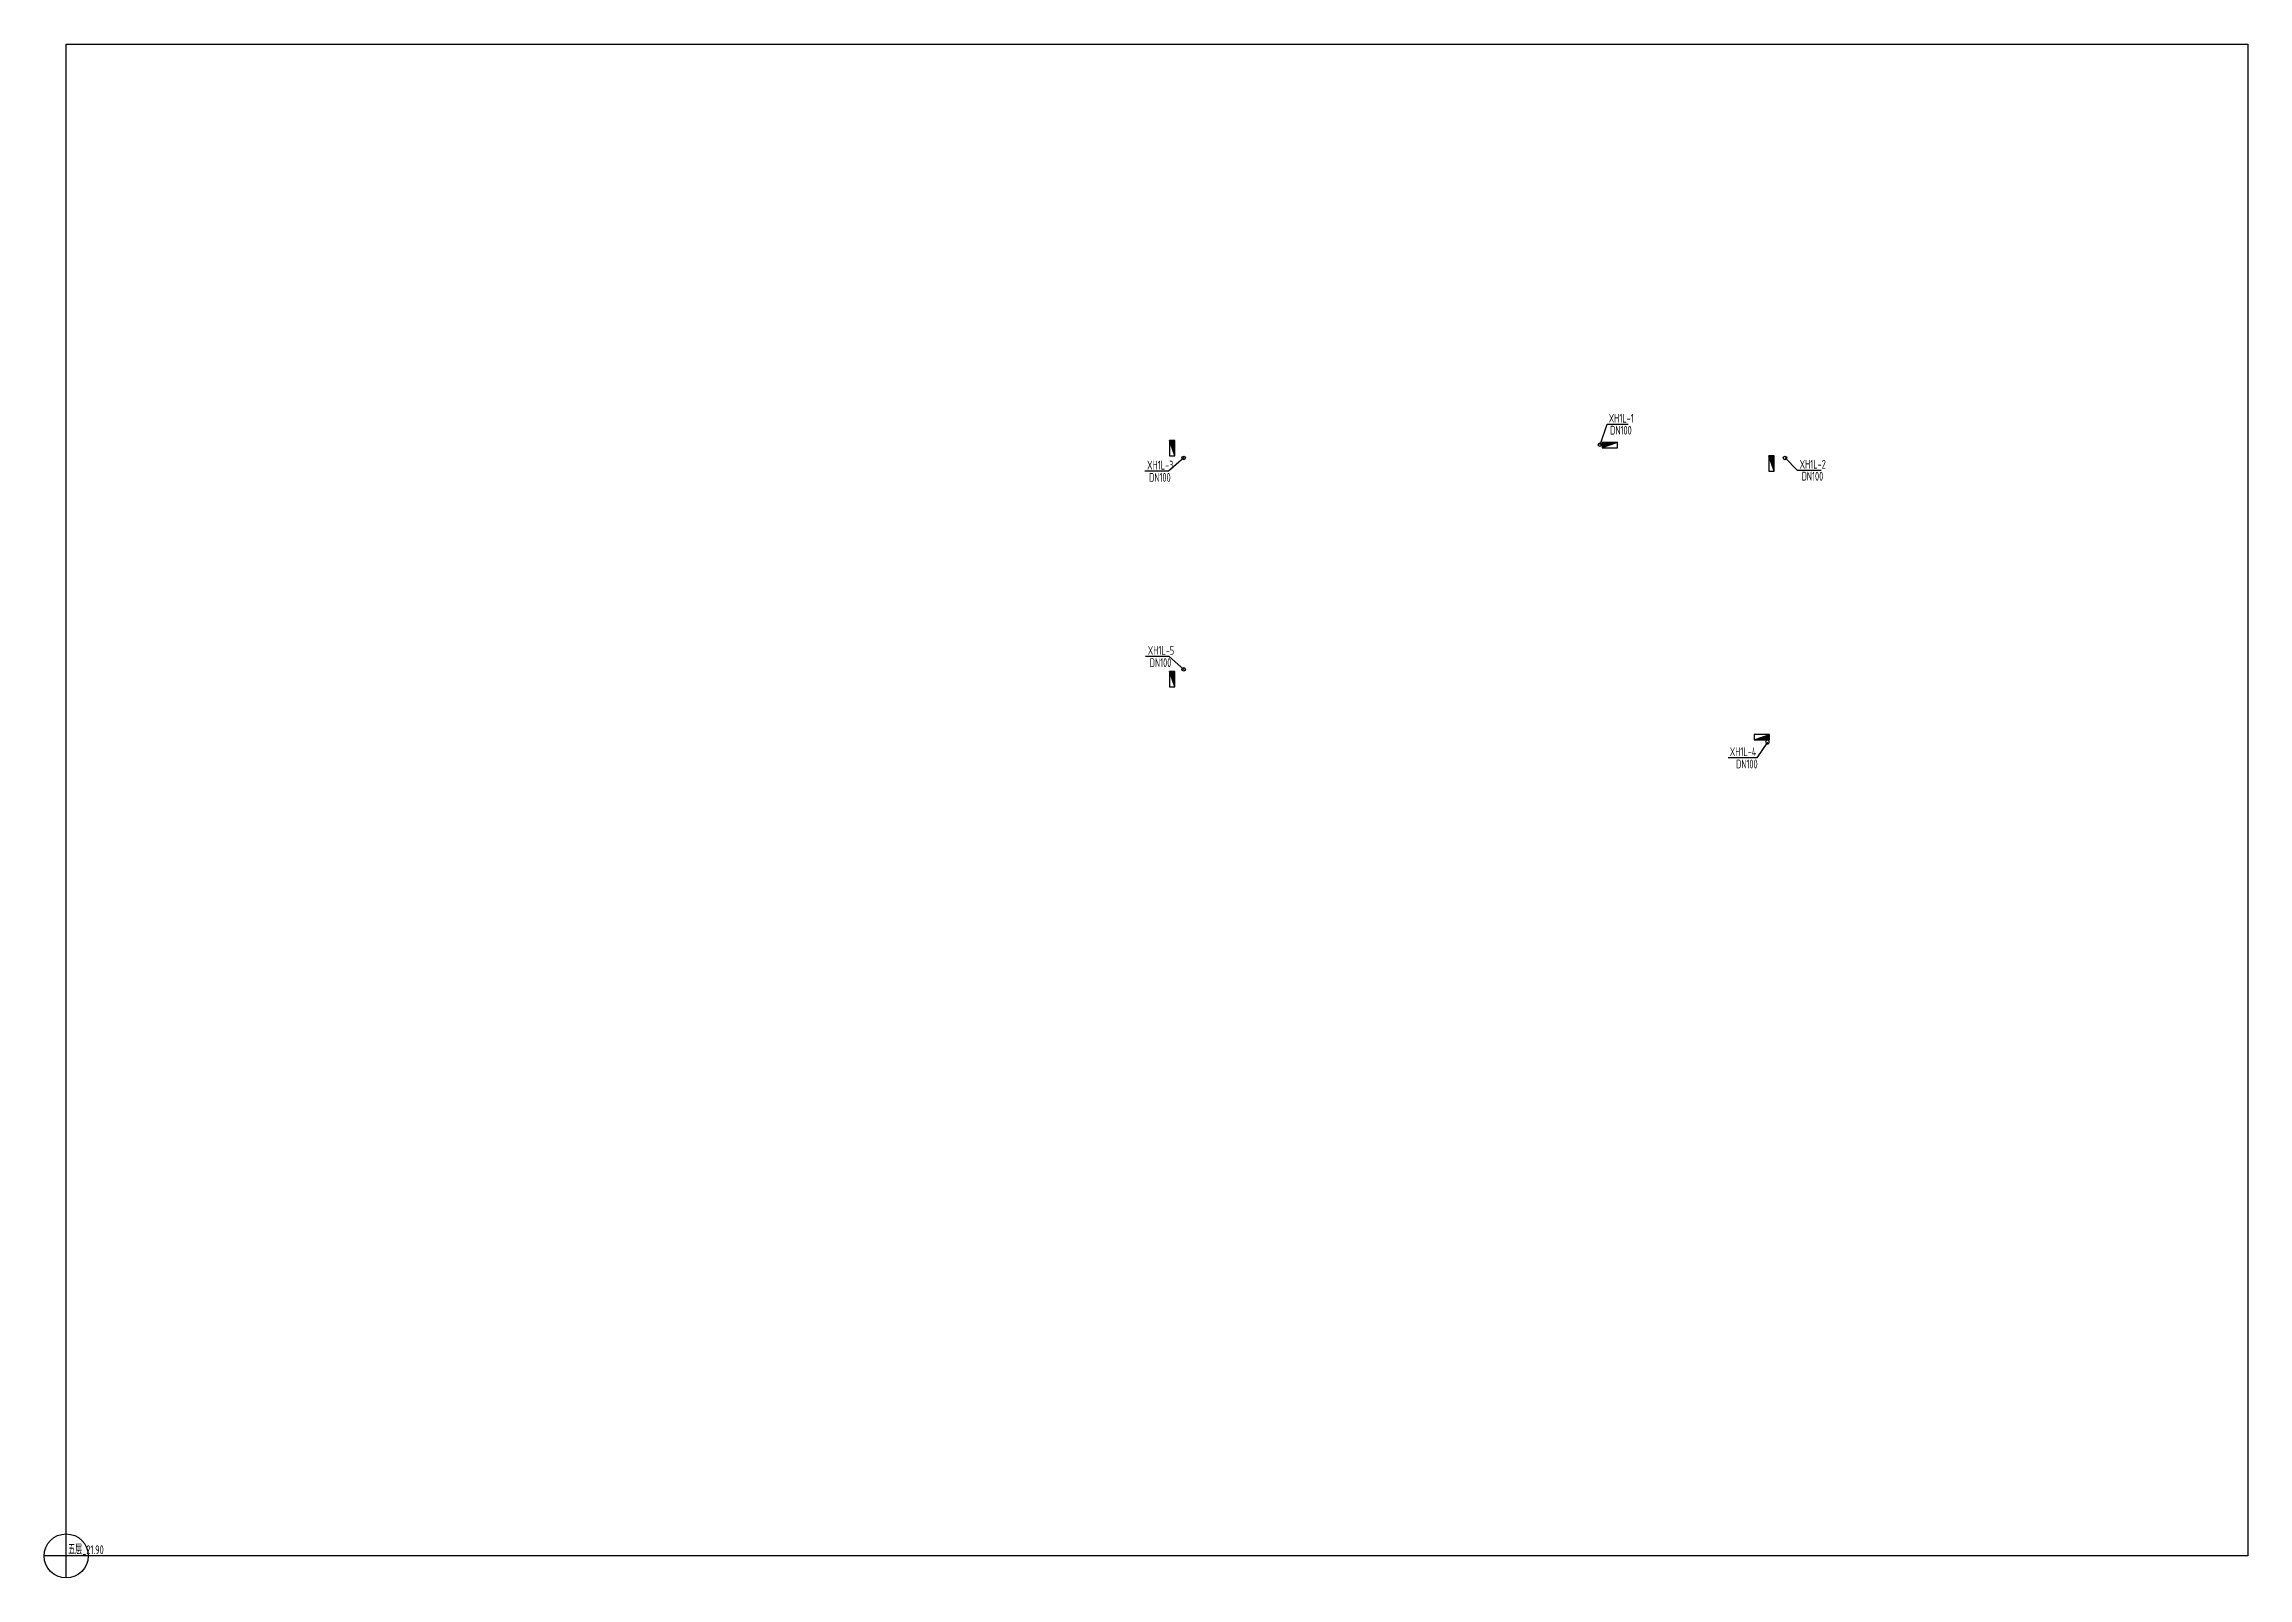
# Model space of a CAD drawing. Header units: millimetres. Extents: x 628394 to 728448, y -254879 to 810430.
# Drawn here: x 628394 to 728448, y 576871 to 646521 of the extents above; entities that cross this region are included whole.
import ezdxf

# ---------------------------------------------------------------- set-up
doc = ezdxf.new("R2010")
doc.units = ezdxf.units.MM
doc.header["$LTSCALE"] = 1000
doc.layers.get('0').update_dxf_attribs({"linetype": 'CONTINUOUS'})
for name, color, linetype in [('DIM_消防', 3, 'CONTINUOUS'), ('EQUIP_消火栓', 7, 'CONTINUOUS'), ('S-J_配件', 31, 'CONTINUOUS'), ('VPIPE-消防', 1, 'CONTINUOUS')]:
    doc.layers.add(name, color=color, linetype=linetype)
doc.styles.add('_TWT_PIPEDN', font='GBENOR', dxfattribs={"width": 0.8, "height": 4, "bigfont": 'GBCBIG'})
doc.styles.add('_TWT_SERIAL', font='GBENOR', dxfattribs={"width": 0.8, "height": 4, "bigfont": 'GBCBIG'})

msp = doc.modelspace()

# ---------------------------------------------------------------- texts
at = {"layer": 'DIM_消防', "color": 7, "style": '_TWT_SERIAL', "width": 0.64}
for s, p in [('XH1L-1', (699429, 629331)), ('DN100', (699493, 628788)), ('XH1L-3', (678471, 627201)), ('XH1L-2', (708097, 627241, -3000)), ('DN100', (678561, 626644)), ('DN100', (708188, 626698, -3000)), ('XH1L-5', (678501, 618789)), ('DN100', (678591, 618232)), ('XH1L-4', (704924, 614188)), ('DN100', (705210, 613631))]:
    msp.add_text(s, height=400, dxfattribs=at).set_placement(p)

# ---------------------------------------------------------------- blocks, each defined once
blk = doc.blocks.new('$TwtSys$00000434')
for p, q in [((-0.5, 0.5), (-0.5, -0.5)), ((-0.5, -0.5), (0.5, 0.5)), ((0.5, 0.5), (-0.5, 0.5)), ((0.5, -0.5), (0.5, 0.5)), ((-0.5, -0.5), (0.5, -0.5))]:
    blk.add_line(p, q)
blk.add_solid([(0.5, -0.5), (0.5, 0.5), (-0.5, -0.5)])
blk = doc.blocks.new('Floorbase')
for p, q in [((0, 0), (-1000, 0)), ((0, -1000), (0, 0))]:
    blk.add_line(p, q)
blk.add_circle((0, 0), 1000)
at = {"style": '_TWT_PIPEDN', "width": 0.8}
blk.add_attdef('Elevation', (92, 81), '', height=400, dxfattribs=at)

# ---------------------------------------------------------------- linework, layer by layer
at = {"layer": 'DIM_消防'}
for p, q in [((699033, 628327), (699360, 629268)), ((699360, 629268), (700309, 629268)), ((680133, 627727), (679442, 627124)), ((707433, 627727, -3000), (707990, 627178, -3000)), ((679442, 627124), (678362, 627124)), ((707990, 627178, -3000), (709070, 627178, -3000)), ((679472, 618712), (678393, 618712)), ((680133, 618127), (679472, 618712)), ((706633, 614827), (706155, 614111)), ((706155, 614111), (704849, 614111))]:
    msp.add_line(p, q, dxfattribs=at)
at = {"layer": 'S-J_配件'}
msp.add_lwpolyline([(629394, 646521), (728448, 646521), (728448, 577871), (629394, 577871)], close=True, dxfattribs=at)
at = {"layer": 'VPIPE-消防'}
for centre in [(699033, 628327), (680133, 627727), (707433, 627727), (680133, 618127)]:
    msp.add_circle(centre, 80, dxfattribs=at)
msp.add_arc((706633, 614827), 80, 135, 45, dxfattribs=at)

# ---------------------------------------------------------------- block references
at = {"layer": 'EQUIP_消火栓', "xscale": 700, "yscale": 240, "zscale": 700}
for p, rotation in [((679613, 628177), 89.99999999999997), ((699483, 628307), 180), ((706813, 627477), 89.99999999999997), ((679613, 617677), 89.99999999999997)]:
    msp.add_blockref('$TwtSys$00000434', p, dxfattribs=dict(at, rotation=rotation))
msp.add_blockref('$TwtSys$00000434', (706383, 615047), dxfattribs=at)
at = {"layer": 'S-J_配件'}
msp.add_blockref('Floorbase', (629394, 577871), dxfattribs=at).add_auto_attribs({'Elevation': '五层_21.90'})

msp.set_redraw_order([(e.dxf.handle, doc.entitydb.next_handle()) for e in msp.query("TEXT MTEXT ATTDEF DIMENSION ARC_DIMENSION")])  # texts and dimensions are drawn at this point

doc.saveas('drawing.dxf')
